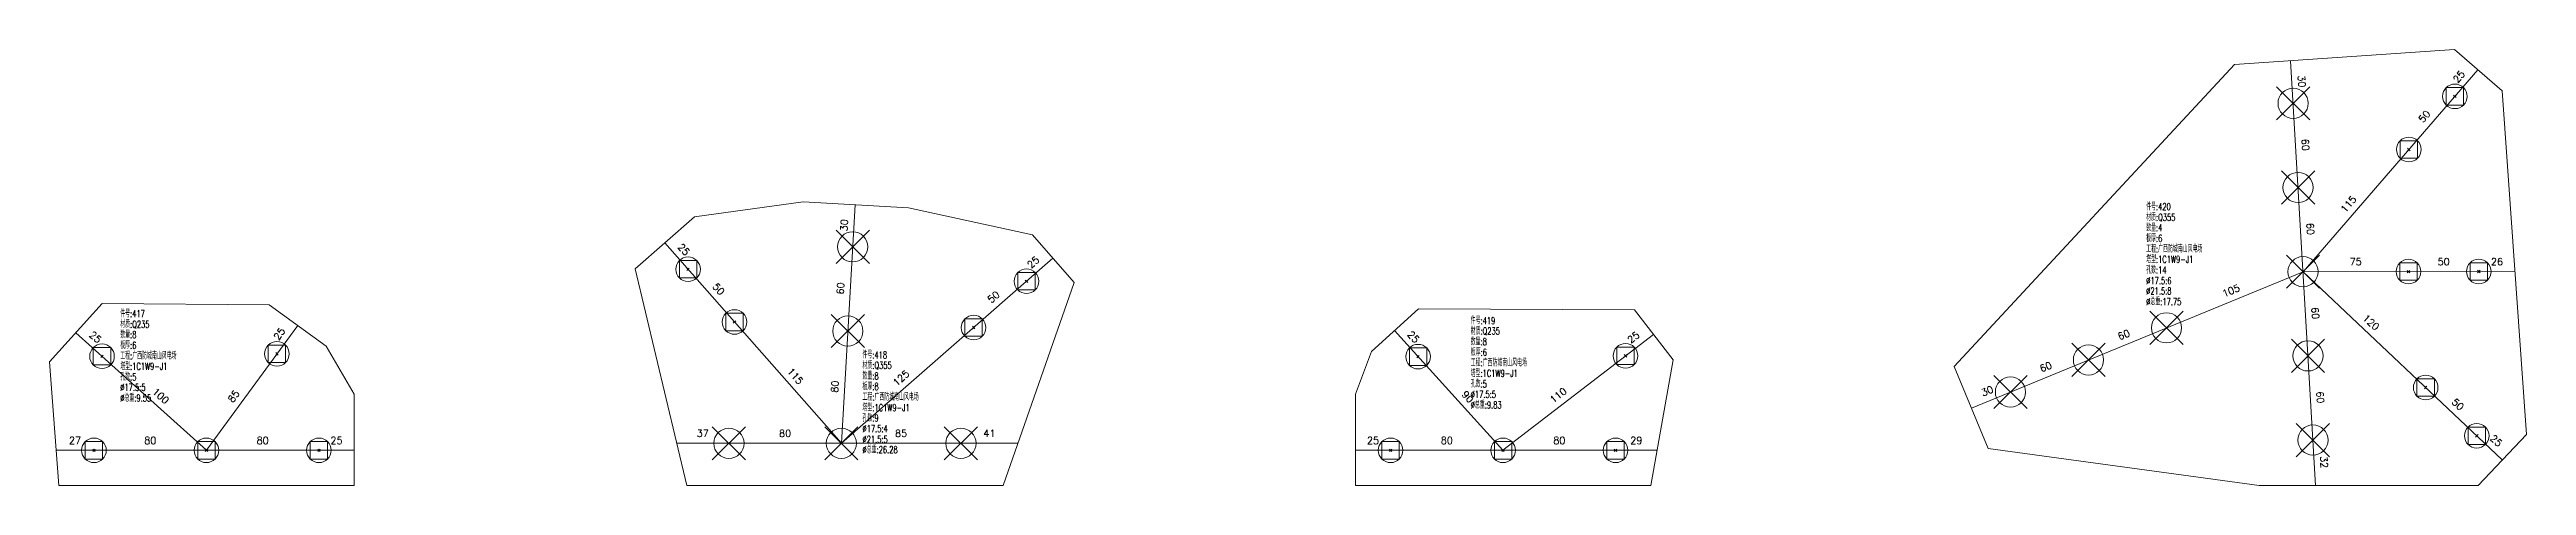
# Model space of a CAD drawing. Extents: x -105 to 10956, y -4548 to 9487.
# Drawn here: x 2177 to 3939, y 3789 to 4100 of the extents above; entities that cross this region are included whole.
import ezdxf
from ezdxf.enums import TextEntityAlignment as Align

# ---------------------------------------------------------------- set-up
doc = ezdxf.new("R2010")
doc.units = 0
doc.header["$MEASUREMENT"] = 0
doc.layers.add('1', color=7, linetype='CONTINUOUS', lineweight=25)
doc.layers.add('2', color=7, linetype='CONTINUOUS', lineweight=25)
doc.styles.get("Standard").update_dxf_attribs({"font": 'simplex.shx', "width": 0.7, "height": 3, "bigfont": 'gbhzfs.shx'})

msp = doc.modelspace()

# ---------------------------------------------------------------- texts
at = {"layer": '2', "color": 7, "linetype": 'Continuous', "lineweight": 13}
for s, rotation, p in [('30', 274, (3774.81851, 4076.71412)), ('25', 49, (3893.67162, 4077.74861)), ('50', 49, (3869.12728, 4049.39679)), ('60', 274, (3777.47226, 4031.60733)), ('115', 49, (3815.12971, 3987.0228)), ('30', 87, (2746.13728, 3974.41162)), ('60', 274, (3780.9961, 3971.71089)), ('25', 312, (2625.15819, 3954.69873)), ('25', 41, (2879.28531, 3945.27905)), ('50', 312, (2649.9393, 3926.55367)), ('60', 87, (2743.54516, 3929.48634)), ('105', 22, (3730.0666, 3924.38766)), ('50', 41, (2851.07387, 3920.57397)), ('60', 274, (3784.51994, 3911.81446)), ('25', 319, (2207.07547, 3892.03427)), ('25', 54, (2343.71998, 3895.02319)), ('25', 313, (3144.18379, 3892.42677)), ('25', 38, (3305.98106, 3891.73147)), ('60', 22, (3653.76771, 3892.99797)), ('120', 318, (3825.43652, 3902.56154)), ('60', 22, (3598.28001, 3870.17011)), ('115', 312, (2704.45775, 3864.63448)), ('80', 87, (2739.51296, 3859.60257)), ('125', 41, (2785.24685, 3862.92851)), ('110', 38, (3252.50826, 3850.48424)), ('30', 22, (3556.66423, 3853.04924)), ('100', 319, (2253.4903, 3850.19468)), ('85', 54, (2311.26807, 3850.59761)), ('90', 313, (3182.78291, 3849.83778)), ('60', 274, (3788.04379, 3851.91802)), ('50', 318, (3887.22169, 3844.18693)), ('25', 318, (3914.47985, 3818.43343)), ('32', 274, (3790.75577, 3805.82109))]:
    msp.add_text(s, height=5, rotation=rotation, dxfattribs=at).set_placement(p, align=Align.BOTTOM_CENTER)
for s, p in [('75', (3817.25978, 3944.62882)), ('50', (3879.75974, 3944.69947)), ('26', (3917.64408, 3944.74225)), ('27', (2195.19296, 3817.49618)), ('80', (2248.63121, 3817.49618)), ('80', (2328.63121, 3817.49618)), ('25', (2381.13121, 3817.49618)), ('37', (2641.64388, 3822.49618)), ('80', (2700.20387, 3822.49618)), ('85', (2782.70387, 3822.49618)), ('41', (2845.45948, 3822.49618)), ('25', (3118.31812, 3817.49618)), ('80', (3170.81812, 3817.49618)), ('80', (3250.81812, 3817.49618)), ('29', (3305.54988, 3817.49618))]:
    msp.add_text(s, height=5, dxfattribs=at).set_placement(p, align=Align.BOTTOM_CENTER)
at = {"layer": '2', "color": 7, "linetype": 'Continuous', "lineweight": 13, "char_height": 5, "width": 500, "attachment_point": 1, "line_spacing_factor": 0.9}
for s, insert in [('件号:420\\P材质:Q355\\P数量:4\\P板厚:6\\P工程:广西防城南山风电场\\P塔型:1C1W9-J1\\P孔数:14\\P%%c17.5:6\\P%%c21.5:8\\P%%c总重:17.75', (3668.21674, 3990.31559)), ('件号:417\\P材质:Q235\\P数量:8\\P板厚:6\\P工程:广西防城南山风电场\\P塔型:1C1W9-J1\\P孔数:5\\P%%c17.5:5\\P%%c总重:9.55', (2227.33302, 3914.23448)), ('件号:419\\P材质:Q235\\P数量:8\\P板厚:6\\P工程:广西防城南山风电场\\P塔型:1C1W9-J1\\P孔数:5\\P%%c17.5:5\\P%%c总重:9.83', (3187.78849, 3909.30795)), ('件号:418\\P材质:Q355\\P数量:8\\P板厚:8\\P工程:广西防城南山风电场\\P塔型:1C1W9-J1\\P孔数:9\\P%%c17.5:4\\P%%c21.5:5\\P%%c总重:26.28', (2755.22467, 3884.92069))]:
    msp.add_mtext(s, dxfattribs=dict(at, insert=insert))

# ---------------------------------------------------------------- linework, layer by layer
at = {"layer": '1', "color": 7, "linetype": 'Continuous', "lineweight": 18}
for p, q in [((3731.02264, 4088.97833), (3531.75885, 3874.16133)), ((3887.48815, 4099.63501), (3731.02264, 4088.97833)), ((3921.51032, 4070.18179), (3887.48815, 4099.63501)), ((3938.67463, 3825.84039), (3921.51032, 4070.18179)), ((2713.05778, 3991.34521), (2635.66124, 3980.60114)), ((2787.93325, 3987.025), (2713.05778, 3991.34521)), ((2876.17178, 3967.80799), (2787.93325, 3987.025)), ((2635.66124, 3980.60114), (2593.63121, 3943.59474)), ((2905.81812, 3933.95397), (2876.17178, 3967.80799)), ((2593.63121, 3943.59474), (2630.20387, 3789.49618)), ((2855.20387, 3789.49618), (2905.81812, 3933.95397)), ((2214.52966, 3918.97278), (2177.03482, 3877.37791)), ((2333.32822, 3918.09396), (2214.52966, 3918.97278)), ((2373.70327, 3888.60068), (2333.32822, 3918.09396)), ((3150.60871, 3915.11973), (3117.26541, 3884.90013)), ((3304.27363, 3914.40995), (3150.60871, 3915.11973)), ((3331.75885, 3878.77958), (3304.27363, 3914.40995)), ((2177.03482, 3877.37791), (2183.63121, 3789.49618)), ((2393.63121, 3854.49618), (2373.70327, 3888.60068)), ((3117.26541, 3884.90013), (3105.81812, 3854.49618)), ((3315.81812, 3789.49618), (3331.75885, 3878.77958)), ((3531.75885, 3874.16133), (3555.7281, 3815.89921)), ((2393.63121, 3789.49618), (2393.63121, 3854.49618)), ((3105.81812, 3854.49618), (3105.81812, 3789.49618)), ((3904.33663, 3789.49618), (3938.67463, 3825.84039)), ((3555.7281, 3815.89921), (3748.64186, 3789.49618)), ((2183.63121, 3789.49618), (2393.63121, 3789.49618)), ((2630.20387, 3789.49618), (2855.20387, 3789.49618)), ((3105.81812, 3789.49618), (3315.81812, 3789.49618)), ((3748.64186, 3789.49618), (3904.33663, 3789.49618))]:
    msp.add_line(p, q, dxfattribs=at)
at = {"layer": '1', "color": 7, "linetype": 'Continuous', "lineweight": 13}
for p, q in [((3760.89051, 4049.55435), (3784.54051, 4073.20435)), ((3784.54051, 4049.55435), (3760.89051, 4073.20435)), ((3881.57208, 4060.14821), (3881.57208, 4072.52071)), ((3881.57208, 4072.52071), (3893.94458, 4072.52071)), ((3893.94458, 4072.52071), (3893.94458, 4060.14821)), ((3893.94458, 4060.14821), (3881.57208, 4060.14821)), ((3886.88333, 4065.45946), (3888.63333, 4067.20946)), ((3888.63333, 4065.45946), (3886.88333, 4067.20946)), ((3848.84627, 4022.34578), (3848.84627, 4034.71828)), ((3848.84627, 4034.71828), (3861.21877, 4034.71828)), ((3861.21877, 4034.71828), (3861.21877, 4022.34578)), ((3861.21877, 4022.34578), (3848.84627, 4022.34578)), ((3854.15752, 4027.65703), (3855.90752, 4029.40703)), ((3855.90752, 4027.65703), (3854.15752, 4029.40703)), ((3764.41437, 3989.65792), (3788.06437, 4013.30792)), ((3788.06437, 3989.65792), (3764.41437, 4013.30792)), ((2736.44326, 3947.43872), (2760.09326, 3971.08872)), ((2760.09326, 3947.43872), (2736.44326, 3971.08872)), ((2624.98071, 3937.1483), (2624.98071, 3949.5208)), ((2624.98071, 3949.5208), (2637.35321, 3949.5208)), ((2637.35321, 3949.5208), (2637.35321, 3937.1483)), ((3767.9382, 3929.76148), (3791.5882, 3953.41148)), ((3791.5882, 3929.76148), (3767.9382, 3953.41148)), ((3848.57691, 3935.48497), (3848.57691, 3947.85747)), ((3848.57691, 3947.85747), (3860.94941, 3947.85747)), ((3860.94941, 3947.85747), (3860.94941, 3935.48497)), ((3898.57686, 3935.54146), (3898.57686, 3947.91396)), ((3898.57686, 3947.91396), (3910.94936, 3947.91396)), ((3910.94936, 3947.91396), (3910.94936, 3935.54146)), ((2637.35321, 3937.1483), (2624.98071, 3937.1483)), ((2630.29196, 3942.45955), (2632.04196, 3944.20955)), ((2632.04196, 3942.45955), (2630.29196, 3944.20955)), ((2865.67168, 3928.60083), (2865.67168, 3940.97333)), ((2865.67168, 3940.97333), (2878.04418, 3940.97333)), ((2878.04418, 3928.60083), (2865.67168, 3928.60083)), ((2870.98293, 3933.91208), (2872.73293, 3935.66208)), ((2872.73293, 3933.91208), (2870.98293, 3935.66208)), ((2878.04418, 3940.97333), (2878.04418, 3928.60083)), ((3860.94941, 3935.48497), (3848.57691, 3935.48497)), ((3853.88816, 3940.79622), (3855.63816, 3942.54622)), ((3855.63816, 3940.79622), (3853.88816, 3942.54622)), ((3910.94936, 3935.54146), (3898.57686, 3935.54146)), ((3903.88811, 3940.85271), (3905.63811, 3942.60271)), ((3905.63811, 3940.85271), (3903.88811, 3942.60271)), ((2658.02218, 3899.62156), (2658.02218, 3911.99406)), ((2658.02218, 3911.99406), (2670.39468, 3911.99406)), ((2670.39468, 3911.99406), (2670.39468, 3899.62156)), ((2732.9871, 3887.53834), (2756.6371, 3911.18834)), ((2756.6371, 3887.53834), (2732.9871, 3911.18834)), ((3670.82795, 3889.81251), (3694.47795, 3913.46251)), ((3694.47795, 3889.81251), (3670.82795, 3913.46251)), ((2670.39468, 3899.62156), (2658.02218, 3899.62156)), ((2663.33343, 3904.93281), (2665.08343, 3906.68281)), ((2665.08343, 3904.93281), (2663.33343, 3906.68281)), ((2828.05641, 3895.66073), (2828.05641, 3908.03323)), ((2828.05641, 3908.03323), (2840.42891, 3908.03323)), ((2840.42891, 3895.66073), (2828.05641, 3895.66073)), ((2833.36766, 3900.97198), (2835.11766, 3902.72198)), ((2835.11766, 3900.97198), (2833.36766, 3902.72198)), ((2840.42891, 3908.03323), (2840.42891, 3895.66073)), ((3771.46204, 3869.86505), (3795.11204, 3893.51505)), ((3795.11204, 3869.86505), (3771.46204, 3893.51505)), ((2208.16515, 3875.25035), (2208.16515, 3887.62285)), ((2208.16515, 3887.62285), (2220.53765, 3887.62285)), ((2213.4764, 3880.5616), (2215.2264, 3882.3116)), ((2215.2264, 3880.5616), (2213.4764, 3882.3116)), ((2220.53765, 3887.62285), (2220.53765, 3875.25035)), ((2332.58301, 3876.97362), (2332.58301, 3889.34612)), ((2332.58301, 3889.34612), (2344.95551, 3889.34612)), ((2344.95551, 3876.97362), (2332.58301, 3876.97362)), ((2337.89426, 3882.28487), (2339.64426, 3884.03487)), ((2339.64426, 3882.28487), (2337.89426, 3884.03487)), ((2344.95551, 3889.34612), (2344.95551, 3876.97362)), ((3144.16898, 3874.96386), (3144.16898, 3887.33636)), ((3144.16898, 3887.33636), (3156.54148, 3887.33636)), ((3149.48023, 3880.27511), (3151.23023, 3882.02511)), ((3151.23023, 3880.27511), (3149.48023, 3882.02511)), ((3156.54148, 3887.33636), (3156.54148, 3874.96386)), ((3291.72965, 3875.53521), (3291.72965, 3887.90771)), ((3291.72965, 3887.90771), (3304.10215, 3887.90771)), ((3297.0409, 3880.84646), (3298.7909, 3882.59646)), ((3298.7909, 3880.84646), (3297.0409, 3882.59646)), ((3304.10215, 3887.90771), (3304.10215, 3875.53521)), ((3615.34025, 3866.98466), (3638.99025, 3890.63466)), ((3638.99025, 3866.98466), (3615.34025, 3890.63466)), ((2220.53765, 3875.25035), (2208.16515, 3875.25035)), ((3156.54148, 3874.96386), (3144.16898, 3874.96386)), ((3304.10215, 3875.53521), (3291.72965, 3875.53521)), ((3559.85255, 3844.1568), (3583.50255, 3867.8068)), ((3583.50255, 3844.1568), (3559.85255, 3867.8068)), ((3860.80305, 3852.98903), (3860.80305, 3865.36153)), ((3860.80305, 3865.36153), (3873.17555, 3865.36153)), ((3866.1143, 3858.30028), (3867.8643, 3860.05028)), ((3867.8643, 3858.30028), (3866.1143, 3860.05028)), ((3873.17555, 3865.36153), (3873.17555, 3852.98903)), ((3873.17555, 3852.98903), (3860.80305, 3852.98903)), ((2648.37887, 3807.67118), (2672.02887, 3831.32118)), ((2672.02887, 3807.67118), (2648.37887, 3831.32118)), ((2728.37887, 3807.67118), (2752.02887, 3831.32118)), ((2752.02887, 3807.67118), (2728.37887, 3831.32118)), ((2813.37887, 3807.67118), (2837.02887, 3831.32118)), ((2837.02887, 3807.67118), (2813.37887, 3831.32118)), ((3774.9859, 3809.96862), (3798.6359, 3833.61862)), ((3798.6359, 3809.96862), (3774.9859, 3833.61862)), ((3897.14727, 3818.65103), (3897.14727, 3831.02353)), ((3897.14727, 3831.02353), (3909.51977, 3831.02353)), ((3902.45852, 3823.96228), (3904.20852, 3825.71228)), ((3904.20852, 3823.96228), (3902.45852, 3825.71228)), ((3909.51977, 3831.02353), (3909.51977, 3818.65103)), ((2202.44496, 3808.30993), (2202.44496, 3820.68243)), ((2202.44496, 3820.68243), (2214.81746, 3820.68243)), ((2214.81746, 3808.30993), (2202.44496, 3808.30993)), ((2207.75621, 3813.62118), (2209.50621, 3815.37118)), ((2209.50621, 3813.62118), (2207.75621, 3815.37118)), ((2214.81746, 3820.68243), (2214.81746, 3808.30993)), ((2282.44496, 3808.30993), (2282.44496, 3820.68243)), ((2282.44496, 3820.68243), (2294.81746, 3820.68243)), ((2294.81746, 3808.30993), (2282.44496, 3808.30993)), ((2287.75621, 3813.62118), (2289.50621, 3815.37118)), ((2289.50621, 3813.62118), (2287.75621, 3815.37118)), ((2294.81746, 3820.68243), (2294.81746, 3808.30993)), ((2362.44496, 3808.30993), (2362.44496, 3820.68243)), ((2362.44496, 3820.68243), (2374.81746, 3820.68243)), ((2374.81746, 3808.30993), (2362.44496, 3808.30993)), ((2367.75621, 3813.62118), (2369.50621, 3815.37118)), ((2369.50621, 3813.62118), (2367.75621, 3815.37118)), ((2374.81746, 3820.68243), (2374.81746, 3808.30993)), ((3124.63187, 3808.30993), (3124.63187, 3820.68243)), ((3124.63187, 3820.68243), (3137.00437, 3820.68243)), ((3137.00437, 3808.30993), (3124.63187, 3808.30993)), ((3129.94312, 3813.62118), (3131.69312, 3815.37118)), ((3131.69312, 3813.62118), (3129.94312, 3815.37118)), ((3137.00437, 3820.68243), (3137.00437, 3808.30993)), ((3204.63187, 3808.30993), (3204.63187, 3820.68243)), ((3204.63187, 3820.68243), (3217.00437, 3820.68243)), ((3217.00437, 3808.30993), (3204.63187, 3808.30993)), ((3209.94312, 3813.62118), (3211.69312, 3815.37118)), ((3211.69312, 3813.62118), (3209.94312, 3815.37118)), ((3217.00437, 3820.68243), (3217.00437, 3808.30993)), ((3284.63187, 3808.30993), (3284.63187, 3820.68243)), ((3284.63187, 3820.68243), (3297.00437, 3820.68243)), ((3297.00437, 3808.30993), (3284.63187, 3808.30993)), ((3289.94312, 3813.62118), (3291.69312, 3815.37118)), ((3291.69312, 3813.62118), (3289.94312, 3815.37118)), ((3297.00437, 3820.68243), (3297.00437, 3808.30993)), ((3909.51977, 3818.65103), (3897.14727, 3818.65103))]:
    msp.add_line(p, q, dxfattribs=at)
for centre, radius in [((3772.71551, 4061.37935), 10.75), ((3887.75833, 4066.33446), 8.75), ((3855.03252, 4028.53203), 8.75), ((3776.23937, 4001.48292), 10.75), ((2748.26826, 3959.26372), 10.75), ((2631.16696, 3943.33455), 8.75), ((3779.7632, 3941.58648), 10.75), ((3854.76316, 3941.67122), 8.75), ((3904.76311, 3941.72771), 8.75), ((2871.85793, 3934.78708), 8.75), ((2664.20843, 3905.80781), 8.75), ((3682.65295, 3901.63751), 10.75), ((2744.8121, 3899.36334), 10.75), ((2834.24266, 3901.84698), 8.75), ((2214.3514, 3881.4366), 8.75), ((2338.76926, 3883.15987), 8.75), ((3150.35523, 3881.15011), 8.75), ((3297.9159, 3881.72146), 8.75), ((3627.16525, 3878.80966), 10.75), ((3783.28704, 3881.69005), 10.75), ((3571.67755, 3855.9818), 10.75), ((3866.9893, 3859.17528), 8.75), ((2208.63121, 3814.49618), 8.75), ((2288.63121, 3814.49618), 8.75), ((2368.63121, 3814.49618), 8.75), ((2660.20387, 3819.49618), 10.75), ((2740.20387, 3819.49618), 10.75), ((2825.20387, 3819.49618), 10.75), ((3130.81812, 3814.49618), 8.75), ((3210.81812, 3814.49618), 8.75), ((3290.81812, 3814.49618), 8.75), ((3786.8109, 3821.79362), 10.75), ((3903.33352, 3824.83728), 8.75)]:
    msp.add_circle(centre, radius, dxfattribs=at)
at = {"layer": '2', "color": 9, "linetype": 'Continuous', "lineweight": 13}
for p, q in [((3788.711, 3789.49618), (3770.93187, 4091.6965)), ((3779.76318, 3941.58646), (3904.12121, 4085.23566)), ((2740.20385, 3819.49618), (2749.99633, 3989.2139)), ((2740.20386, 3819.49618), (2614.6462, 3962.09792)), ((2740.20388, 3819.49618), (2890.66555, 3951.25714)), ((3779.76303, 3941.58904), (3543.93369, 3844.56791)), ((3779.76318, 3941.58649), (3921.50562, 3807.66827)), ((3779.76319, 3941.58642), (3930.53182, 3941.75678)), ((2288.6119, 3814.49616), (2195.78223, 3898.17533)), ((2288.6119, 3814.49616), (2353.51573, 3903.34733)), ((3210.76481, 3814.49618), (3133.56657, 3899.67414)), ((3210.76525, 3814.49618), (3317.71086, 3896.99064)), ((2181.75472, 3814.49618), (2393.63121, 3814.49618)), ((2865.71509, 3819.49618), (2623.08389, 3819.49618)), ((3320.28164, 3814.49618), (3105.81812, 3814.49618))]:
    msp.add_line(p, q, dxfattribs=at)

msp.set_redraw_order([(e.dxf.handle, doc.entitydb.next_handle()) for e in msp.query("TEXT MTEXT ATTDEF DIMENSION ARC_DIMENSION")])  # texts and dimensions are drawn at this point

doc.saveas('drawing.dxf')
